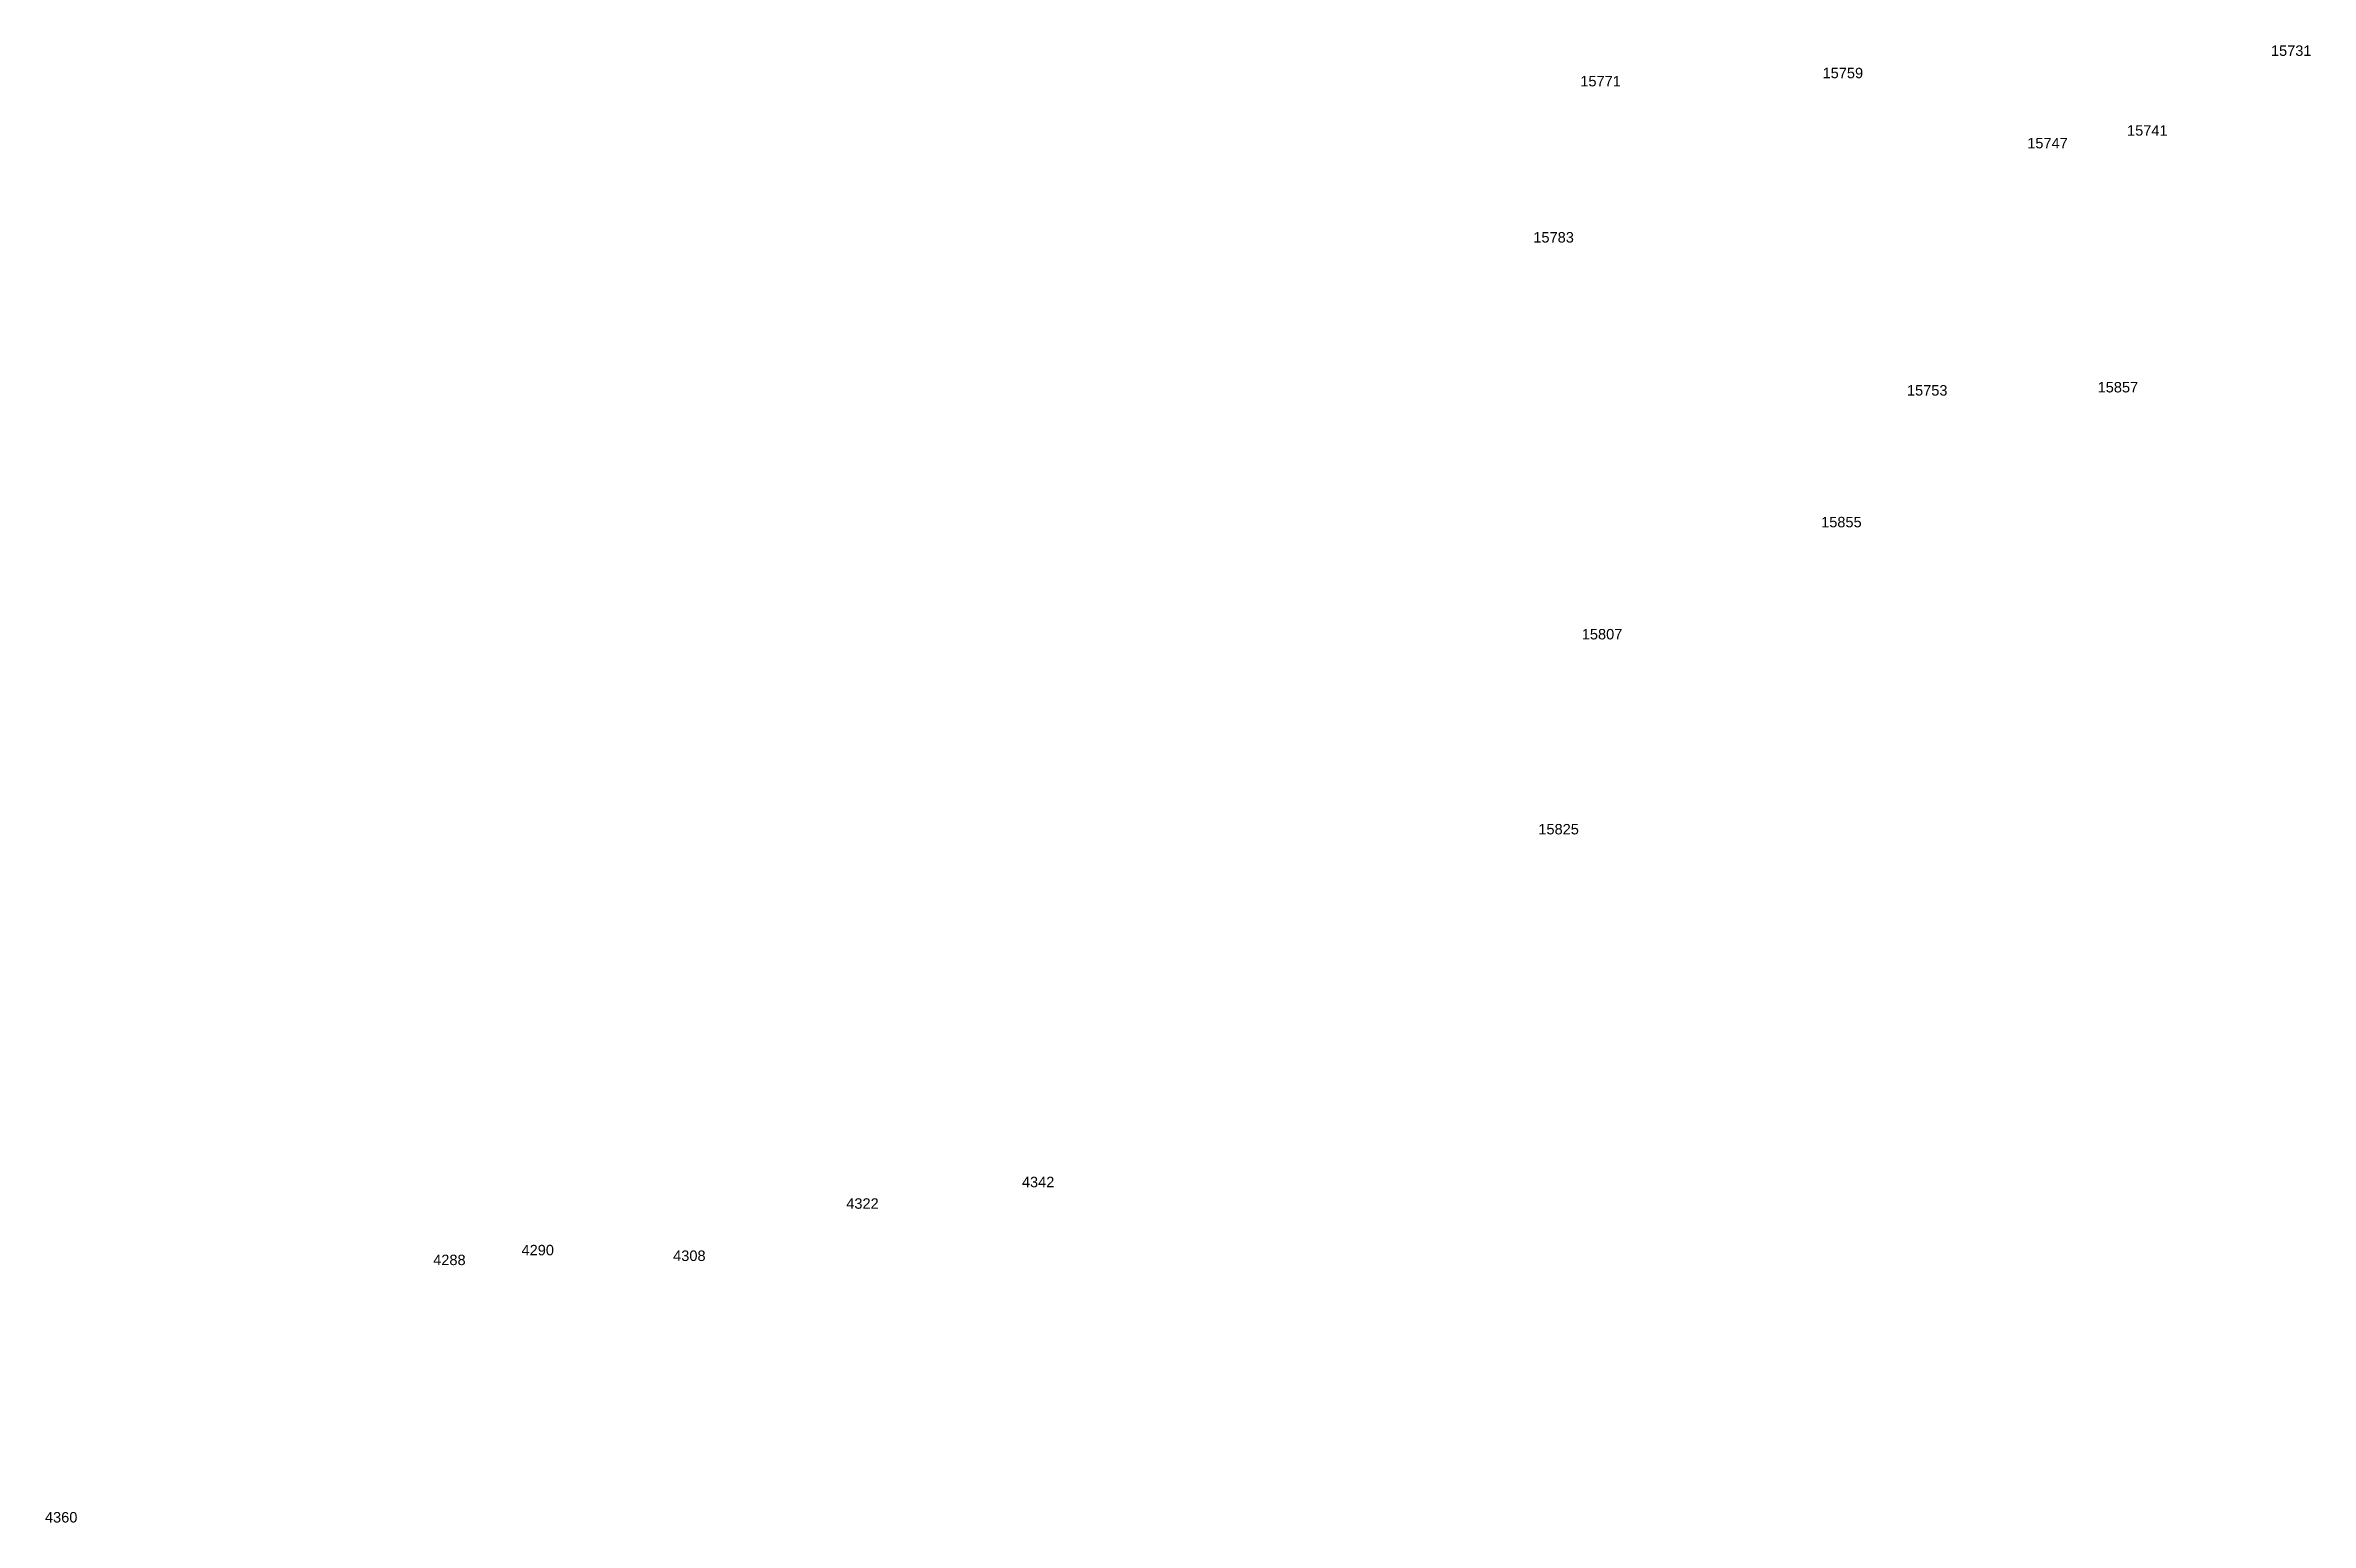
# Model space of a CAD drawing. Header units: feet. Extents: x 865220 to 2781189, y -2240498 to 970979.
# Drawn here: x 2771615 to 2772700, y 955244 to 955952 of the extents above; entities that cross this region are included whole.
import ezdxf

# ---------------------------------------------------------------- set-up
doc = ezdxf.new("R2010")
doc.units = ezdxf.units.FT
doc.header["$LTSCALE"] = 0.015
doc.header["$MEASUREMENT"] = 0
doc.layers.add('NOTES', color=7, linetype='Continuous')
doc.layers.add('Scott County Addresses', color=7, linetype='Continuous')
doc.styles.add('Dimensions 100', font='arial.ttf')

# ---------------------------------------------------------------- blocks, each defined once
blk = doc.blocks.new('ACMAP_ANN_TEMPLATE_Scott County Address')
at = {"layer": 'Scott County Addresses', "style": 'Dimensions 100'}
blk.add_attdef('ScottCountyAddress', (0, 0), '', height=50, dxfattribs=at)

msp = doc.modelspace()

# ---------------------------------------------------------------- hatches: boundary and pattern name
at = {"layer": 'NOTES', "lineweight": 5, "ltscale": 50}
h = msp.add_hatch(dxfattribs=at)
h.set_pattern_fill('ANSI31', color=1, scale=200)
h.set_pattern_definition([(45, (-77373.197, -38338.257), (-17.67766953, 17.67766953), [])])
edge = h.paths.add_edge_path()
edge.add_arc((-36684104.4, 974184.5), 39453460.3, 359.97783818, 359.97815546)
edge.add_line((2769353.1, 959142.5), (2769353.1, 959142.5))
edge.add_line((2769353.1, 959142.5), (2769353.2, 959362.5))
edge.add_line((2769353.2, 959362.5), (2770280.2, 959367.3))
edge.add_line((2770280.2, 959367.3), (2770301.1, 958927.5))
edge.add_line((2770301.1, 958927.5), (2770012.9, 958926))
edge.add_line((2770012.9, 958926), (2769897.9, 958925.4))
edge.add_line((2769897.9, 958925.4), (2769552.9, 958923.9))
edge.add_line((2769552.9, 958923.9), (2769353, 958924.1))

# ---------------------------------------------------------------- block references
at = {"layer": 'Scott County Addresses', "lineweight": 5, "xscale": 0.1, "yscale": 0.1, "zscale": 0.1}
for p, values in [((2772681.2, 955946.6), {'ScottCountyAddress': '15731'}), ((2772466.5, 955935.9), {'ScottCountyAddress': '15759'}), ((2772350.5, 955932), {'ScottCountyAddress': '15771'}), ((2772564.5, 955902.3), {'ScottCountyAddress': '15747'}), ((2772612.3, 955908.4), {'ScottCountyAddress': '15741'}), ((2772328, 955857.2), {'ScottCountyAddress': '15783'}), ((2772506.9, 955783.9), {'ScottCountyAddress': '15753'}), ((2772598.2, 955785.4), {'ScottCountyAddress': '15857'}), ((2772465.8, 955720.8), {'ScottCountyAddress': '15855'}), ((2772351.2, 955667.1), {'ScottCountyAddress': '15807'}), ((2772330.4, 955573.7), {'ScottCountyAddress': '15825'}), ((2772083.1, 955404.7), {'ScottCountyAddress': '4342'}), ((2771999, 955394.4), {'ScottCountyAddress': '4322'}), ((2771843.5, 955372.1), {'ScottCountyAddress': '4290'}), ((2771916.1, 955369.4), {'ScottCountyAddress': '4308'}), ((2771801.2, 955367.4), {'ScottCountyAddress': '4288'}), ((2771615.3, 955244.1), {'ScottCountyAddress': '4360'})]:
    msp.add_blockref('ACMAP_ANN_TEMPLATE_Scott County Address', p, dxfattribs=at).add_auto_attribs(values)

doc.saveas('drawing.dxf')
